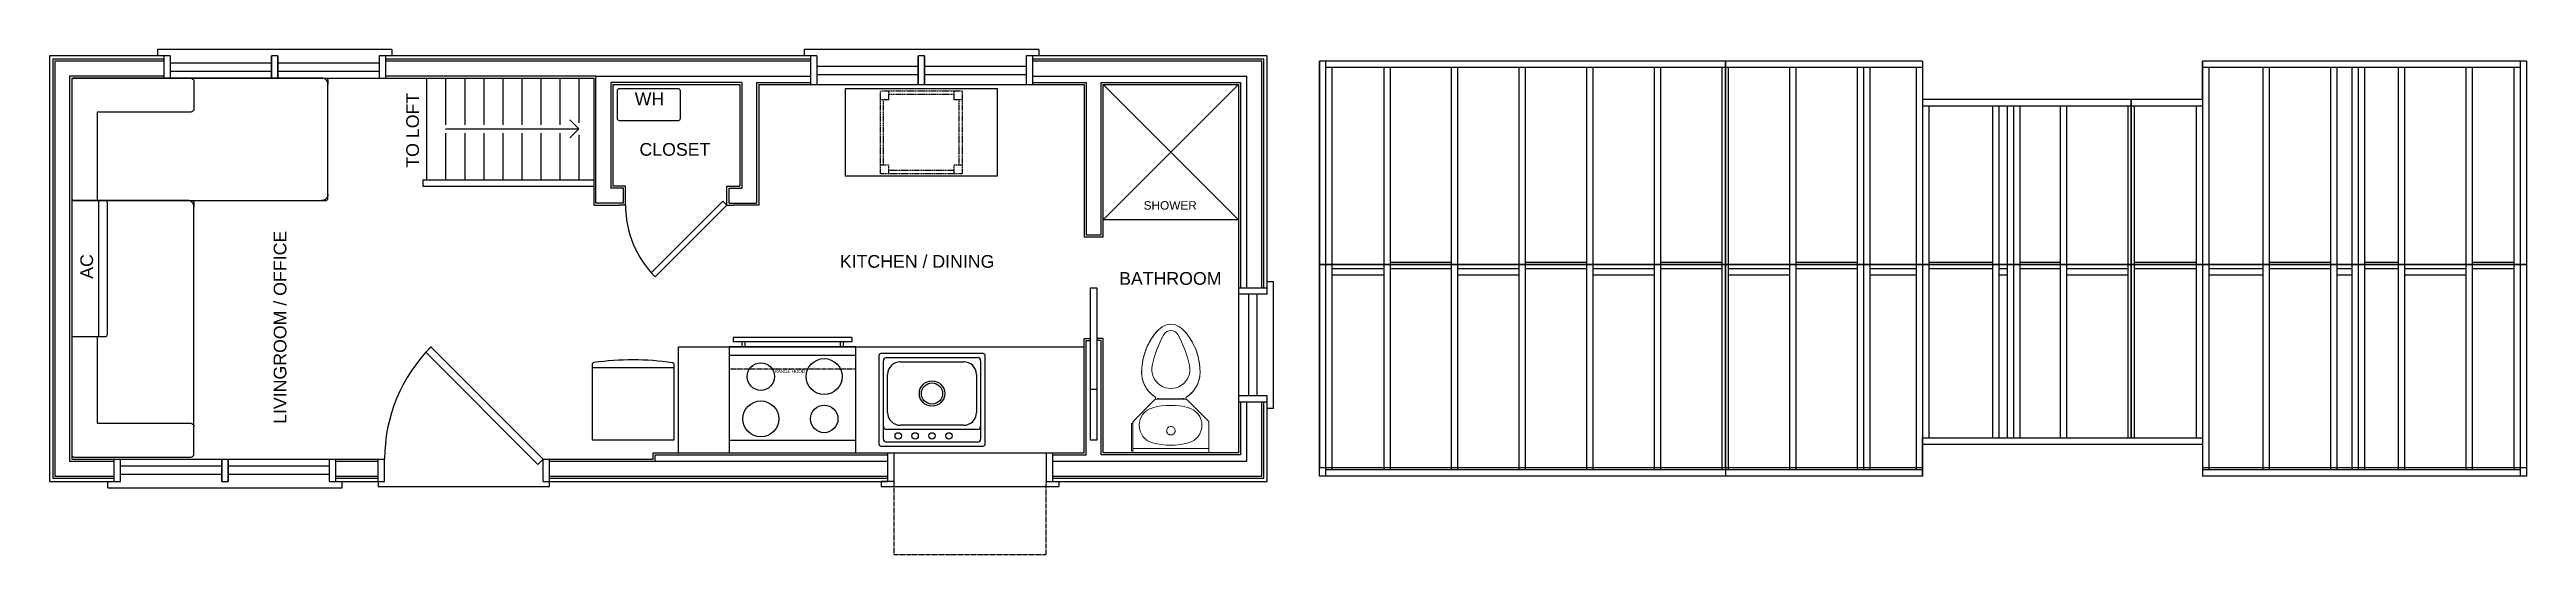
# Model space of a CAD drawing. Header units: inches. Extents: x -177 to 2825, y -2046 to -803.
# Drawn here: x 1878 to 2464, y -1648 to -1528 of the extents above; entities that cross this region are included whole.
import ezdxf

# ---------------------------------------------------------------- set-up
doc = ezdxf.new("R2010")
doc.units = ezdxf.units.IN
doc.header["$MEASUREMENT"] = 0
doc.linetypes.add('HIDDEN2', pattern=[0.1875, 0.125, -0.0625])
for name, color, linetype in [('Hidden Line', 7, 'HIDDEN2'), ('Plumbing', 4, 'Continuous'), ('Reference', 1, 'Continuous')]:
    doc.layers.add(name, color=color, linetype=linetype)
doc.layers.add('P-SANR-FIXT', color=7, linetype='Continuous', lineweight=9)
doc.styles.get("Standard").update_dxf_attribs({"font": 'arial.ttf'})

msp = doc.modelspace()

# ---------------------------------------------------------------- texts
for s, p in [('TO LOFT', (1965.78, -1556.17)), ('LIVINGROOM / OFFICE', (1934.43, -1616.7)), ('AC', (1888.69, -1582.42))]:
    msp.add_text(s, height=3, rotation=90).set_placement(p)
for s, height, p in [('WH', 3, (2016.83, -1541.4)), ('CLOSET', 3, (2017.95, -1553.35)), ('SHOWER', 2, (2137.21, -1566.08)), ('KITCHEN / DINING', 3, (2065.35, -1579.81)), ('BATHROOM', 3, (2131.41, -1583.83)), ('RANGE HOOD', 0.75, (2049.94, -1604.66))]:
    msp.add_text(s, height=height).set_placement(p)

# ---------------------------------------------------------------- blocks, each defined once
blk = doc.blocks.new('FamilyGeomCombi__2530-Back0')
at = {"layer": 'P-SANR-FIXT'}
for p, q in [((-6.11, 23.79), (-6.09, 23.84)), ((-4.14, 27.61), (-4.1, 27.67)), ((4.1, 27.66), (4.14, 27.6)), ((6.1, 23.83), (6.11, 23.79)), ((-6.7, 21.42), (-6.7, 21.45)), ((6.7, 21.46), (6.71, 21.4)), ((-3.8, 12.57), (-8.95, 7.43)), ((-6.72, 17.39), (-6.72, 17.41)), ((-6.17, 15.89), (-6.18, 15.91)), ((-5.29, 14.56), (-5.3, 14.57)), ((-3.88, 13.29), (-3.9, 13.3)), ((3.68, 12.63), (-3.68, 12.63)), ((-3.63, 13.15), (-3.63, 12.63)), ((-3.25, 12.78), (-3.13, 12.78)), ((-3.25, 12.78), (-3.25, 12.63)), ((-2.86, 12.79), (-3.14, 12.79)), ((-3.14, 12.79), (-3.14, 12.78)), ((-3.13, 12.78), (3.12, 12.78)), ((-2.86, 12.78), (-2.86, 12.79)), ((3.14, 12.79), (2.86, 12.79)), ((2.86, 12.79), (2.86, 12.78)), ((3.12, 12.78), (3.25, 12.78)), ((3.14, 12.78), (3.14, 12.79)), ((3.25, 12.63), (3.25, 12.78)), ((3.62, 12.63), (3.62, 13.15)), ((8.95, 7.43), (3.8, 12.57)), ((3.9, 13.3), (3.88, 13.28)), ((5.31, 14.57), (5.29, 14.55)), ((6.18, 15.91), (6.17, 15.89)), ((6.72, 17.41), (6.72, 17.4)), ((-9.32, 6.83), (-9.32, 6.55)), ((-9.3, 6.83), (-9.32, 6.83)), ((-9.32, 6.55), (-9.3, 6.55)), ((-9.3, 6.81), (-9.3, 6.94)), ((-9, 6.94), (-9.3, 6.94)), ((-9.3, 0.56), (-9.3, 6.81)), ((-9, 7.3), (-9, 1)), ((9, 1), (9, 7.3)), ((-9.32, 0.83), (-9.32, 0.55)), ((-9.3, 0.83), (-9.32, 0.83)), ((-9.32, 0.55), (-9.3, 0.55)), ((-9.3, 0.44), (-9.3, 0.56)), ((-9.3, 0.44), (-9, 0.44)), ((9, 1), (-9, 1)), ((-9, 1), (-9, 0)), ((9, 0), (9, 1))]:
    blk.add_line(p, q, dxfattribs=at)
for points in [[(2.93, 29.07), (2.08, 29.77), (1.08, 30.22), (0, 30.4), (-1.08, 30.22), (-2.08, 29.77), (-2.93, 29.07)], [(-6.7, 21.45), (-6.61, 21.94), (-6.48, 22.52), (-6.33, 23.09), (-6.15, 23.66), (-6.11, 23.79)], [(-6.09, 23.84), (-5.95, 24.22), (-5.73, 24.77), (-5.49, 25.31), (-5.23, 25.85), (-5.12, 26.06)], [(-5.12, 26.06), (-4.83, 26.55), (-4.53, 27.04), (-4.21, 27.51), (-4.14, 27.61)], [(-4.1, 27.67), (-3.87, 27.97), (-3.52, 28.42), (-3.14, 28.85), (-2.93, 29.07)], [(2.93, 29.07), (3.31, 28.65), (3.68, 28.22), (4.03, 27.76), (4.1, 27.66)], [(4.14, 27.6), (4.36, 27.3), (4.67, 26.82), (4.96, 26.33), (5.12, 26.06)], [(5.12, 26.06), (5.39, 25.53), (5.64, 24.99), (5.87, 24.44), (6.08, 23.89), (6.1, 23.83)], [(6.11, 23.79), (6.26, 23.32), (6.42, 22.75), (6.56, 22.17), (6.68, 21.59), (6.7, 21.46)], [(-6.91, 18.99), (-6.89, 19.58), (-6.86, 20.18), (-6.8, 20.77), (-6.72, 21.36), (-6.7, 21.42)], [(-6.72, 17.41), (-6.76, 17.56), (-6.81, 17.83), (-6.85, 18.11), (-6.88, 18.38), (-6.9, 18.66), (-6.91, 18.93), (-6.91, 18.99)], [(6.71, 21.4), (6.77, 21.01), (6.84, 20.42), (6.88, 19.82), (6.9, 19.23), (6.91, 18.99)], [(6.91, 18.99), (6.9, 18.71), (6.88, 18.44), (6.86, 18.16), (6.82, 17.89), (6.77, 17.62), (6.72, 17.41)], [(-6.18, 15.91), (-6.22, 16), (-6.34, 16.25), (-6.44, 16.5), (-6.54, 16.76), (-6.62, 17.03), (-6.69, 17.29), (-6.72, 17.39)], [(-5.3, 14.57), (-5.33, 14.6), (-5.51, 14.82), (-5.67, 15.04), (-5.82, 15.27), (-5.96, 15.51), (-6.1, 15.75), (-6.17, 15.89)], [(-4.14, 13.46), (-4.36, 13.63), (-4.57, 13.81), (-4.77, 14), (-4.97, 14.19), (-5.15, 14.39), (-5.29, 14.56)], [(-3.9, 13.3), (-3.97, 13.35), (-4.08, 13.42), (-4.14, 13.46)], [(-3.63, 13.15), (-3.74, 13.21), (-3.86, 13.27), (-3.88, 13.29)], [(3.88, 13.28), (3.8, 13.24), (3.68, 13.18), (3.62, 13.15)], [(4.14, 13.46), (4.03, 13.38), (3.92, 13.31), (3.9, 13.3)], [(5.29, 14.55), (5.19, 14.44), (5.01, 14.23), (4.81, 14.04), (4.61, 13.85), (4.4, 13.67), (4.18, 13.5), (4.14, 13.46)], [(6.17, 15.89), (6.13, 15.8), (5.99, 15.56), (5.85, 15.32), (5.7, 15.09), (5.54, 14.87), (5.37, 14.65), (5.31, 14.57)], [(6.72, 17.4), (6.71, 17.35), (6.64, 17.08), (6.56, 16.82), (6.46, 16.56), (6.36, 16.3), (6.25, 16.05), (6.18, 15.91)]]:
    blk.add_lwpolyline(points, dxfattribs=at)
for centre, radius, start, end in [((7.94, 18.99), 14.84, 151.57092, 180), ((7.43, 19.26), 14.27, 136.5661, 151.57092), ((20.07, 15.5), 25, 150.21754, 168.25222), ((0, 26.99), 1.88, 29.78246, 150.21754), ((-20.07, 15.5), 25, 11.74778, 29.78246), ((-7.43, 19.26), 14.27, 28.42908, 43.4339), ((-7.94, 18.99), 14.84, 0, 28.42908), ((0, 18.99), 6.91, 180, 233.18701), ((0, 19.68), 4.5, 168.25222, 11.74778), ((0, 18.99), 6.91, 306.81299, 0), ((-2.12, 16.15), 3.36, 233.18701, 243.48055), ((-3.68, 12.45), 0.172, 90, 135), ((2.12, 16.15), 3.36, 296.51945, 306.81299), ((3.68, 12.45), 0.172, 45, 90), ((-8.83, 7.3), 0.172, 135, 180), ((-3.19, 6.5), 4.3, 104.89739, 180), ((-3.19, 6.5), 4.3, 180, 255.10261), ((-0.07, -5.23), 16.44, 75.10261, 104.89739), ((3.05, 6.5), 4.3, 0, 75.10261), ((3.05, 6.5), 4.3, 284.89739, 360), ((8.83, 7.3), 0.172, 0, 45), ((-0.07, 18.23), 16.44, 255.10261, 284.89739)]:
    blk.add_arc(centre, radius, start, end, dxfattribs=at)
for points, start_tangent, end_tangent in [([(1.01, 5.22), (0.96, 5.52), (0.82, 5.8), (0.6, 6.02), (0.32, 6.17), (0.01, 6.22), (-0.3, 6.17), (-0.59, 6.02), (-0.81, 5.8), (-0.95, 5.52), (-0.99, 5.22)], (0, 1), (0, -1)), ([(-0.99, 5.22), (-0.98, 5.05), (-0.93, 4.88), (-0.9, 4.8), (-0.86, 4.73), (-0.82, 4.65), (-0.77, 4.58), (-0.71, 4.52), (-0.65, 4.46), (-0.58, 4.41), (-0.5, 4.36), (-0.43, 4.32), (-0.34, 4.28), (-0.17, 4.24), (0.01, 4.22), (0.19, 4.23), (0.36, 4.28), (0.44, 4.32), (0.52, 4.36), (0.59, 4.41), (0.66, 4.46), (0.72, 4.52), (0.78, 4.58), (0.83, 4.65), (0.88, 4.73), (0.92, 4.8), (0.95, 4.88), (0.99, 5.05), (1.01, 5.22)], (0, -1), (0, 1))]:
    blk.add_spline(points, degree=3, dxfattribs=dict(at, start_tangent=start_tangent, end_tangent=end_tangent))

# ---------------------------------------------------------------- linework, layer by layer
for p, q in [((1959.4, -1528.27), (1903.9, -1528.27)), ((1903.9, -1528.27), (1903.9, -1529.77)), ((1959.4, -1528.27), (1959.4, -1529.77)), ((2112.4, -1528.27), (2056.9, -1528.27)), ((2056.9, -1528.27), (2056.9, -1529.77)), ((2112.4, -1528.27), (2112.4, -1529.77)), ((1905.4, -1529.77), (1878.4, -1529.77)), ((1905.4, -1530.52), (1879.15, -1530.52)), ((1905.4, -1531.02), (1879.65, -1531.02)), ((1905.4, -1534.52), (1883.15, -1534.52)), ((1883.65, -1535.02), (1883.65, -1625.02)), ((1883.65, -1535.02), (2007.15, -1535.02)), ((1906.9, -1529.77), (1903.9, -1529.77)), ((1905.4, -1529.77), (1905.4, -1535.02)), ((1906.9, -1529.77), (1906.9, -1535.02)), ((1906.9, -1531.4), (1930.9, -1531.4)), ((1906.9, -1531.4), (1930.9, -1531.4)), ((1906.9, -1533.4), (1930.9, -1533.4)), ((1906.9, -1533.4), (1930.9, -1533.4)), ((1930.9, -1535.02), (1930.9, -1529.77)), ((1930.9, -1529.77), (1930.9, -1535.02)), ((1932.4, -1529.77), (1930.9, -1529.77)), ((1932.4, -1529.77), (1932.4, -1535.02)), ((1932.4, -1535.02), (1932.4, -1529.77)), ((1932.4, -1531.4), (1956.4, -1531.4)), ((1932.4, -1531.4), (1956.4, -1531.4)), ((1932.4, -1533.4), (1956.4, -1533.4)), ((1932.4, -1533.4), (1956.4, -1533.4)), ((1959.4, -1529.77), (1956.4, -1529.77)), ((1956.4, -1529.77), (1956.4, -1535.02)), ((2058.4, -1529.77), (1957.9, -1529.77)), ((1957.9, -1529.77), (1957.9, -1535.02)), ((2058.4, -1530.52), (1957.9, -1530.52)), ((2058.4, -1531.02), (1957.9, -1531.02)), ((2007.65, -1534.52), (1957.9, -1534.52)), ((1967.6, -1535.02), (1967.6, -1559.02)), ((1972.1, -1535.02), (1972.1, -1546.02)), ((1976.6, -1535.02), (1976.6, -1546.02)), ((1981.1, -1535.02), (1981.1, -1546.02)), ((1985.6, -1535.02), (1985.6, -1546.02)), ((1990.1, -1535.02), (1990.1, -1546.02)), ((1994.6, -1535.02), (1994.6, -1546.02)), ((1999.1, -1535.02), (1999.1, -1546.02)), ((2003.6, -1535.02), (2003.6, -1545.61)), ((2007.15, -1535.02), (2007.15, -1565.02)), ((2007.65, -1564.52), (2007.65, -1534.52)), ((2007.65, -1534.52), (2058.4, -1534.52)), ((2059.9, -1529.77), (2056.9, -1529.77)), ((2058.4, -1529.77), (2058.4, -1536.52)), ((2059.9, -1529.77), (2059.9, -1536.52)), ((2059.9, -1532.15), (2083.9, -1532.15)), ((2059.9, -1532.15), (2083.9, -1532.15)), ((2059.9, -1534.15), (2083.9, -1534.15)), ((2059.9, -1534.15), (2083.9, -1534.15)), ((2083.9, -1536.52), (2083.9, -1529.77)), ((2083.9, -1529.77), (2083.9, -1536.52)), ((2085.4, -1529.77), (2083.9, -1529.77)), ((2085.4, -1536.52), (2085.4, -1529.77)), ((2085.4, -1529.77), (2085.4, -1536.52)), ((2085.4, -1532.15), (2109.4, -1532.15)), ((2085.4, -1532.15), (2109.4, -1532.15)), ((2085.4, -1534.15), (2109.4, -1534.15)), ((2085.4, -1534.15), (2109.4, -1534.15)), ((2112.4, -1529.77), (2109.4, -1529.77)), ((2109.4, -1529.77), (2109.4, -1536.52)), ((2166.4, -1529.77), (2110.9, -1529.77)), ((2110.9, -1529.77), (2110.9, -1536.52)), ((2165.65, -1530.52), (2110.9, -1530.52)), ((2165.15, -1531.02), (2110.9, -1531.02)), ((2110.9, -1534.52), (2161.65, -1534.52)), ((2127.15, -1534.52), (2161.65, -1534.52)), ((2161.65, -1584.52), (2161.65, -1534.52)), ((2165.15, -1584.52), (2165.15, -1531.02)), ((2165.65, -1584.52), (2165.65, -1530.52)), ((2166.4, -1584.52), (2166.4, -1529.77)), ((2321.48, -1531.02), (2178.82, -1531.02)), ((2178.82, -1629.02), (2178.82, -1531.02)), ((2180.32, -1629.02), (2180.32, -1531.02)), ((2321.48, -1532.52), (2180.32, -1532.52)), ((2181.82, -1627.52), (2181.82, -1532.52)), ((2194.07, -1627.52), (2194.07, -1532.52)), ((2195.57, -1627.52), (2195.57, -1532.52)), ((2210.07, -1627.52), (2210.07, -1532.52)), ((2211.57, -1627.52), (2211.57, -1532.52)), ((2226.07, -1627.52), (2226.07, -1532.52)), ((2227.57, -1627.52), (2227.57, -1532.52)), ((2242.07, -1627.52), (2242.07, -1532.52)), ((2243.57, -1627.52), (2243.57, -1532.52)), ((2258.07, -1627.52), (2258.07, -1532.52)), ((2259.57, -1627.52), (2259.57, -1532.52)), ((2274.07, -1627.52), (2274.07, -1532.52)), ((2275.57, -1627.52), (2275.57, -1532.52)), ((2290.07, -1627.52), (2290.07, -1532.52)), ((2291.57, -1627.52), (2291.57, -1532.52)), ((2306.07, -1627.52), (2306.07, -1532.52)), ((2307.57, -1627.52), (2307.57, -1532.52)), ((2309.07, -1627.52), (2309.07, -1532.52)), ((2319.98, -1532.52), (2319.98, -1627.52)), ((2321.48, -1531.02), (2321.48, -1629.02)), ((2464.32, -1531.02), (2387.65, -1531.02)), ((2387.65, -1531.02), (2387.65, -1629.02)), ((2462.82, -1532.52), (2387.65, -1532.52)), ((2387.65, -1532.52), (2387.65, -1627.52)), ((2389.15, -1532.52), (2389.15, -1627.52)), ((2402.07, -1627.52), (2402.07, -1532.52)), ((2403.57, -1627.52), (2403.57, -1532.52)), ((2418.07, -1627.52), (2418.07, -1532.52)), ((2419.57, -1627.52), (2419.57, -1532.52)), ((2423.07, -1627.52), (2423.07, -1532.52)), ((2424.57, -1627.52), (2424.57, -1532.52)), ((2426.07, -1627.52), (2426.07, -1532.52)), ((2434.07, -1627.52), (2434.07, -1532.52)), ((2435.57, -1627.52), (2435.57, -1532.52)), ((2450.07, -1627.52), (2450.07, -1532.52)), ((2451.57, -1627.52), (2451.57, -1532.52)), ((2461.32, -1532.52), (2461.32, -1627.52)), ((2462.82, -1531.02), (2462.82, -1629.02)), ((2464.32, -1531.02), (2464.32, -1629.02)), ((1944.25, -1562.42), (1944.25, -1536.52)), ((2042.15, -1536.02), (2011.15, -1536.02)), ((2011.15, -1536.02), (2011.15, -1561.02)), ((2011.65, -1536.52), (2041.65, -1536.52)), ((2011.65, -1536.52), (2041.65, -1536.52)), ((2011.65, -1536.52), (2011.65, -1560.52)), ((2041.65, -1536.52), (2041.65, -1560.52)), ((2042.15, -1536.02), (2042.15, -1561.02)), ((2045.65, -1536.02), (2045.65, -1564.52)), ((2045.65, -1536.02), (2058.4, -1536.02)), ((2046.15, -1536.52), (2046.15, -1565.02)), ((2046.15, -1536.52), (2123.15, -1536.52)), ((2066.62, -1537.52), (2066.62, -1558.12)), ((2102.67, -1537.52), (2066.62, -1537.52)), ((2102.67, -1558.12), (2102.67, -1537.52)), ((2110.9, -1536.02), (2123.65, -1536.02)), ((2123.15, -1536.52), (2123.15, -1572.52)), ((2123.65, -1536.02), (2123.65, -1572.02)), ((2127.15, -1572.02), (2127.15, -1536.02)), ((2127.15, -1536.02), (2160.15, -1536.02)), ((2127.65, -1572.52), (2127.65, -1536.52)), ((2127.65, -1536.52), (2159.65, -1536.52)), ((2127.65, -1536.52), (2159.65, -1568.52)), ((2159.65, -1536.52), (2127.65, -1568.52)), ((2159.65, -1536.52), (2159.65, -1623.52)), ((2160.15, -1536.02), (2160.15, -1584.52)), ((2321.48, -1540.02), (2387.65, -1540.02)), ((2003.6, -1547.02), (2001.48, -1544.9)), ((2321.48, -1541.52), (2387.65, -1541.52)), ((2322.98, -1541.52), (2322.98, -1620.02)), ((2338.07, -1620.02), (2338.07, -1541.52)), ((2339.57, -1620.02), (2339.57, -1541.52)), ((2341.57, -1620.02), (2341.57, -1541.52)), ((2343.07, -1620.02), (2343.07, -1541.52)), ((2344.57, -1620.02), (2344.57, -1541.52)), ((2354.07, -1620.02), (2354.07, -1541.52)), ((2355.57, -1620.02), (2355.57, -1541.52)), ((2370.07, -1620.02), (2370.07, -1541.52)), ((2371.57, -1620.02), (2371.57, -1541.52)), ((2386.15, -1541.52), (2386.15, -1620.02)), ((1972.1, -1547.02), (2003.6, -1547.02)), ((1972.1, -1548.02), (1972.1, -1559.02)), ((1976.6, -1548.02), (1976.6, -1559.02)), ((1981.1, -1548.02), (1981.1, -1559.02)), ((1985.6, -1548.02), (1985.6, -1559.02)), ((1990.1, -1548.02), (1990.1, -1559.02)), ((1994.6, -1548.02), (1994.6, -1559.02)), ((1999.1, -1548.02), (1999.1, -1559.02)), ((2003.6, -1547.02), (2001.48, -1549.14)), ((2003.6, -1548.44), (2003.6, -1559.02)), ((2066.62, -1558.12), (2102.67, -1558.12)), ((1890.09, -1596.05), (1890.09, -1563.99)), ((1966.68, -1559.02), (2007.15, -1559.02)), ((1966.68, -1559.02), (1966.68, -1560.52)), ((1966.68, -1560.52), (2007.15, -1560.52)), ((2014.15, -1561.02), (2011.15, -1561.02)), ((2014.65, -1560.52), (2011.65, -1560.52)), ((2014.15, -1564.52), (2014.15, -1561.02)), ((2014.65, -1565.02), (2014.65, -1560.52)), ((2037.67, -1564.05), (2020.7, -1581.02)), ((2037.67, -1564.05), (2038.65, -1565.02)), ((2038.65, -1565.02), (2038.65, -1560.52)), ((2038.65, -1560.52), (2041.65, -1560.52)), ((2039.15, -1564.52), (2039.15, -1561.02)), ((2039.15, -1561.02), (2042.15, -1561.02)), ((2007.15, -1565.02), (2013.15, -1565.02)), ((2014.15, -1564.52), (2007.65, -1564.52)), ((2014.65, -1565.02), (2013.15, -1565.02)), ((2038.65, -1565.02), (2021.68, -1581.99)), ((2038.65, -1565.02), (2040.15, -1565.02)), ((2039.15, -1564.52), (2045.65, -1564.52)), ((2046.15, -1565.02), (2040.15, -1565.02)), ((2123.15, -1572.52), (2127.65, -1572.52)), ((2123.65, -1572.02), (2127.15, -1572.02)), ((2021.68, -1581.99), (2020.7, -1581.02)), ((2181.82, -1580.02), (2194.07, -1580.02)), ((2181.82, -1581.52), (2194.07, -1581.52)), ((2195.57, -1578.52), (2210.07, -1578.52)), ((2195.57, -1580.02), (2210.07, -1580.02)), ((2211.57, -1580.02), (2226.07, -1580.02)), ((2211.57, -1581.52), (2226.07, -1581.52)), ((2227.57, -1578.52), (2242.07, -1578.52)), ((2227.57, -1580.02), (2242.07, -1580.02)), ((2243.57, -1580.02), (2258.07, -1580.02)), ((2243.57, -1581.52), (2258.07, -1581.52)), ((2259.57, -1578.52), (2274.07, -1578.52)), ((2259.57, -1580.02), (2274.07, -1580.02)), ((2275.57, -1580.02), (2290.07, -1580.02)), ((2275.57, -1581.52), (2290.07, -1581.52)), ((2291.57, -1578.52), (2306.07, -1578.52)), ((2291.57, -1580.02), (2306.07, -1580.02)), ((2309.07, -1580.02), (2319.98, -1580.02)), ((2309.07, -1581.52), (2319.98, -1581.52)), ((2322.98, -1578.52), (2338.07, -1578.52)), ((2322.98, -1580.02), (2338.07, -1580.02)), ((2339.57, -1580.02), (2341.57, -1580.02)), ((2339.57, -1581.52), (2341.57, -1581.52)), ((2344.57, -1578.52), (2354.07, -1578.52)), ((2344.57, -1580.02), (2354.07, -1580.02)), ((2355.57, -1580.02), (2370.07, -1580.02)), ((2355.57, -1581.52), (2370.07, -1581.52)), ((2371.57, -1578.52), (2386.07, -1578.52)), ((2371.57, -1580.02), (2386.07, -1580.02)), ((2389.15, -1580.02), (2402.07, -1580.02)), ((2389.15, -1581.52), (2402.07, -1581.52)), ((2403.57, -1578.52), (2418.07, -1578.52)), ((2403.57, -1580.02), (2418.07, -1580.02)), ((2419.57, -1580.02), (2423.07, -1580.02)), ((2419.57, -1581.52), (2423.07, -1581.52)), ((2426.07, -1578.52), (2434.07, -1578.52)), ((2426.07, -1580.02), (2434.07, -1580.02)), ((2435.57, -1580.02), (2450.07, -1580.02)), ((2435.57, -1581.52), (2450.07, -1581.52)), ((2451.57, -1578.52), (2461.32, -1578.52)), ((2451.57, -1580.02), (2461.32, -1580.02)), ((2159.65, -1584.52), (2166.4, -1584.52)), ((2166.4, -1586.02), (2159.65, -1586.02)), ((2162.02, -1586.02), (2162.02, -1610.02)), ((2164.02, -1586.02), (2164.02, -1610.02)), ((2166.4, -1583.02), (2167.9, -1583.02)), ((2166.4, -1586.02), (2166.4, -1583.02)), ((2167.9, -1613.02), (2167.9, -1583.02)), ((2027.15, -1598.52), (2123.15, -1598.52)), ((2027.15, -1623.52), (2027.15, -1598.52)), ((2069.15, -1598.52), (2039.15, -1598.52)), ((2039.15, -1598.52), (2039.15, -1623.52)), ((2068.15, -1596.27), (2040.15, -1596.27)), ((2040.15, -1596.27), (2040.15, -1597.27)), ((2068.15, -1597.27), (2040.15, -1597.27)), ((2042.15, -1597.27), (2042.15, -1598.52)), ((2042.9, -1597.27), (2042.9, -1598.52)), ((2065.4, -1597.27), (2065.4, -1598.52)), ((2066.15, -1597.27), (2066.15, -1598.52)), ((2068.15, -1596.27), (2068.15, -1597.27)), ((2069.15, -1623.52), (2069.15, -1598.52)), ((2123.15, -1623.52), (2123.15, -1596.52)), ((2123.15, -1596.52), (2124.65, -1596.52)), ((2123.65, -1624.02), (2123.65, -1597.02)), ((2123.65, -1597.02), (2124.65, -1597.02)), ((2127.65, -1596.52), (2126.15, -1596.52)), ((2127.15, -1597.02), (2126.15, -1597.02)), ((2127.15, -1624.02), (2127.15, -1597.02)), ((2127.65, -1623.52), (2127.65, -1596.52)), ((2026.15, -1603.47), (2006.75, -1603.47)), ((2069.15, -1600.52), (2039.15, -1600.52)), ((2069.15, -1622.02), (2069.15, -1600.02)), ((2075.65, -1620.27), (2075.65, -1601.77)), ((2076.4, -1601.02), (2097.9, -1601.02)), ((2076.65, -1614.02), (2076.65, -1605.02)), ((2079.65, -1602.02), (2094.65, -1602.02)), ((2097.65, -1605.02), (2097.65, -1614.02)), ((2098.65, -1601.77), (2098.65, -1620.27)), ((2124.65, -1608.52), (2126.15, -1608.52)), ((2159.65, -1610.02), (2166.4, -1610.02)), ((2166.4, -1613.02), (2166.4, -1610.02)), ((2094.65, -1617.02), (2079.65, -1617.02)), ((2159.65, -1611.52), (2166.4, -1611.52)), ((2160.15, -1611.52), (2160.15, -1624.02)), ((2165.15, -1629.02), (2165.15, -1611.52)), ((2167.9, -1613.02), (2166.4, -1613.02)), ((2006.75, -1620.47), (2026.15, -1620.47)), ((2039.15, -1620.52), (2069.15, -1620.52)), ((2097.9, -1618.02), (2076.4, -1618.02)), ((2097.9, -1621.02), (2076.4, -1621.02)), ((2321.48, -1620.02), (2387.65, -1620.02)), ((2321.48, -1621.52), (2387.65, -1621.52)), ((1883.65, -1625.02), (1957.65, -1625.02)), ((1893.65, -1630.27), (1893.65, -1625.02)), ((1895.15, -1630.27), (1895.15, -1625.02)), ((1919.15, -1626.65), (1895.15, -1626.65)), ((1919.15, -1626.65), (1895.15, -1626.65)), ((1919.15, -1628.65), (1895.15, -1628.65)), ((1919.15, -1628.65), (1895.15, -1628.65)), ((1919.15, -1625.02), (1919.15, -1630.27)), ((1919.15, -1630.27), (1919.15, -1625.02)), ((1920.65, -1625.02), (1920.65, -1630.27)), ((1920.65, -1630.27), (1920.65, -1625.02)), ((1944.65, -1626.65), (1920.65, -1626.65)), ((1944.65, -1626.65), (1920.65, -1626.65)), ((1944.65, -1628.65), (1920.65, -1628.65)), ((1944.65, -1628.65), (1920.65, -1628.65)), ((1944.65, -1630.27), (1944.65, -1625.02)), ((1946.15, -1630.27), (1946.15, -1625.02)), ((1956.15, -1630.27), (1956.15, -1625.02)), ((1957.65, -1630.27), (1957.65, -1625.02)), ((1995.15, -1630.27), (1995.15, -1625.02)), ((1996.65, -1630.27), (1996.65, -1625.02)), ((2021.65, -1625.52), (2076.65, -1625.52)), ((2039.15, -1623.52), (2069.15, -1623.52)), ((2076.65, -1623.52), (2076.65, -1630.27)), ((2078.15, -1623.52), (2078.15, -1630.27)), ((2114.15, -1623.52), (2114.15, -1630.27)), ((2115.65, -1623.52), (2115.65, -1630.27)), ((2115.65, -1624.02), (2123.65, -1624.02)), ((2160.15, -1624.02), (2127.15, -1624.02)), ((2159.65, -1623.52), (2127.65, -1623.52)), ((2321.48, -1627.52), (2180.32, -1627.52)), ((2462.82, -1627.52), (2387.65, -1627.52)), ((1892.15, -1630.27), (1895.15, -1630.27)), ((1892.15, -1631.77), (1892.15, -1630.27)), ((1892.15, -1631.77), (1947.65, -1631.77)), ((1919.15, -1630.27), (1920.65, -1630.27)), ((1944.65, -1630.27), (1947.65, -1630.27)), ((1947.65, -1631.77), (1947.65, -1630.27)), ((1956.15, -1630.27), (1956.15, -1631.52)), ((1956.15, -1631.52), (1996.65, -1631.52)), ((1996.65, -1629.02), (2076.65, -1629.02)), ((1996.65, -1631.52), (1996.65, -1630.27)), ((2078.15, -1630.27), (2075.15, -1630.27)), ((2075.15, -1630.27), (2075.15, -1631.52)), ((2075.15, -1631.52), (2117.15, -1631.52)), ((2114.15, -1630.27), (2117.15, -1630.27)), ((2115.65, -1629.02), (2165.15, -1629.02)), ((2117.15, -1630.27), (2117.15, -1631.52)), ((2321.48, -1629.02), (2178.82, -1629.02)), ((2464.32, -1629.02), (2387.65, -1629.02))]:
    msp.add_line(p, q)
for points in [[(1878.4, -1529.77), (1878.4, -1630.27), (1893.65, -1630.27)], [(1879.15, -1530.52), (1879.15, -1629.52), (1893.65, -1629.52)], [(1879.65, -1531.02), (1879.65, -1629.02), (1893.65, -1629.02)], [(1883.15, -1534.52), (1883.15, -1625.52), (1893.65, -1625.52)], [(1883.15, -1534.52), (1883.15, -1625.52), (1893.65, -1625.52)], [(2016.45, -1601.57), (2016.35, -1601.57)], [(2115.65, -1629.52), (2165.65, -1629.52), (2165.65, -1611.52)], [(2115.65, -1625.52), (2161.65, -1625.52), (2161.65, -1611.52)], [(2115.65, -1630.27), (2166.4, -1630.27), (2166.4, -1611.77)], [(1946.15, -1625.52), (1956.15, -1625.52)], [(1946.15, -1625.52), (1956.15, -1625.52)], [(1995.15, -1625.02), (2021.15, -1625.02), (2021.15, -1623.52), (2123.15, -1623.52)], [(1996.65, -1625.52), (2021.65, -1625.52), (2021.65, -1624.02), (2076.65, -1624.02)], [(1946.15, -1629.02), (1956.15, -1629.02)], [(1946.15, -1629.52), (1956.15, -1629.52)], [(1946.15, -1630.27), (1957.65, -1630.27)], [(1995.15, -1630.27), (2076.65, -1630.27)], [(1996.65, -1629.52), (2076.65, -1629.52)]]:
    msp.add_lwpolyline(points)
for points in [[(1911.8, -1535.02), (1884.15, -1535.02, 0.414214), (1883.65, -1535.52), (1883.65, -1563.42, 0.414214), (1884.15, -1563.92), (1942.75, -1563.92)], [(1942.75, -1535.02), (1943.75, -1535.02, -0.414214), (1944.25, -1535.52), (1944.25, -1536.52, 0.414214), (1942.75, -1535.02), (1911.8, -1535.02, -0.414214), (1912.55, -1535.77), (1912.55, -1542.27, -0.414214), (1911.8, -1543.02), (1889.65, -1543.02), (1889.65, -1563.92), (1889.65, -1563.99)], [(1911.05, -1563.92), (1884.15, -1563.92, 0.133435), (1883.9, -1563.99, 0.133435)], [(1889.65, -1596.05), (1889.65, -1616.52), (1911.8, -1616.52, -0.414214), (1912.55, -1617.27), (1912.55, -1565.42, 0.414214), (1911.05, -1563.92), (1912.05, -1563.92, -0.414214), (1912.55, -1564.42), (1912.55, -1565.42)], [(1883.65, -1564.42), (1883.65, -1624.02, 0.414214), (1884.15, -1624.52), (1911.8, -1624.52, 0.414214), (1912.55, -1623.77), (1912.55, -1617.27)], [(2026.15, -1620.47), (2026.15, -1602.73, 0.373249), (2025.72, -1602.24, 0.070654), (2007.18, -1602.22, 0.373695), (2006.75, -1602.72), (2006.75, -1620.47)]]:
    msp.add_lwpolyline(points, format="xyb")
for points in [[(2013.15, -1545.02), (2027.15, -1545.02, 0.414214), (2027.65, -1544.52), (2027.65, -1538.02, 0.414214), (2027.15, -1537.52), (2013.15, -1537.52, 0.414214), (2012.65, -1538.02), (2012.65, -1544.52, 0.414214)], [(1892.09, -1564.49, 0.414214), (1891.59, -1563.99), (1883.65, -1563.99), (1883.65, -1596.05), (1891.59, -1596.05, 0.414214), (1892.09, -1595.55)], [(1942.75, -1563.92), (1943.75, -1563.92, 0.414214), (1944.25, -1563.42), (1944.25, -1562.42, -0.414214)], [(2074.65, -1621.52), (2074.65, -1600.52, -0.414214), (2075.15, -1600.02), (2099.15, -1600.02, -0.414214), (2099.65, -1600.52), (2099.65, -1621.52, -0.414214), (2099.15, -1622.02), (2075.15, -1622.02, -0.414214)]]:
    msp.add_lwpolyline(points, format="xyb", close=True)
for points in [[(2127.65, -1536.52), (2159.65, -1536.52), (2159.65, -1568.52), (2127.65, -1568.52)], [(2124.65, -1620.52), (2124.65, -1584.52), (2126.15, -1584.52), (2126.15, -1620.52)], [(1968.63, -1598.51), (1995.15, -1625.02), (1993.91, -1626.26), (1967.39, -1599.74)]]:
    msp.add_lwpolyline(points, close=True)
for centre, radius in [((2046.65, -1605.52), 3.25), ((2061.65, -1605.52), 4.25), ((2046.65, -1615.52), 4.25), ((2087.15, -1609.52), 3), ((2087.15, -1609.52), 2.5), ((2061.65, -1615.52), 3.25), ((2079.15, -1619.52), 0.75), ((2083.15, -1619.52), 0.75), ((2087.15, -1619.52), 0.75), ((2091.15, -1619.52), 0.75)]:
    msp.add_circle(centre, radius)
for centre, radius, start, end in [((2038.65, -1565.02), 24, 180, 225), ((1995.15, -1625.02), 37.5, 135, 180), ((2076.4, -1601.77), 0.75, 90, 180), ((2079.65, -1605.02), 3, 90, 180), ((2094.65, -1605.02), 3, 0, 90), ((2097.9, -1601.77), 0.75, 0, 90), ((2079.65, -1614.02), 3, 180, 270), ((2094.65, -1614.02), 3, 270, 0), ((2076.4, -1617.27), 0.75, 180, 270), ((2076.4, -1620.27), 0.75, 180, 270), ((2097.9, -1617.27), 0.75, 270, 0), ((2097.9, -1620.27), 0.75, 270, 0)]:
    msp.add_arc(centre, radius, start, end)
at = {"layer": 'Hidden Line', "ltscale": 0.25}
for p, q in [((2094.35, -1538.12), (2074.95, -1538.12)), ((2074.95, -1557.52), (2074.95, -1538.12)), ((2076.95, -1540.12), (2074.95, -1540.12)), ((2075.7, -1555.52), (2075.7, -1540.12)), ((2076.95, -1540.12), (2076.95, -1538.12)), ((2092.35, -1538.87), (2076.95, -1538.87)), ((2092.35, -1540.12), (2092.35, -1538.12)), ((2094.35, -1540.12), (2092.35, -1540.12)), ((2093.6, -1555.52), (2093.6, -1540.12)), ((2094.35, -1557.52), (2094.35, -1538.12)), ((2074.95, -1555.52), (2076.95, -1555.52)), ((2074.95, -1557.52), (2094.35, -1557.52)), ((2076.95, -1557.52), (2076.95, -1555.52)), ((2076.95, -1556.77), (2092.35, -1556.77)), ((2092.35, -1555.52), (2094.35, -1555.52)), ((2092.35, -1557.52), (2092.35, -1555.52))]:
    msp.add_line(p, q, dxfattribs=at)
at = {"layer": 'Hidden Line'}
msp.add_line((2039.15, -1603.65), (2069.15, -1603.65), dxfattribs=at)
msp.add_lwpolyline([(2078.15, -1630.27), (2078.15, -1647.52), (2114.15, -1647.52), (2114.15, -1630.27)], dxfattribs=at)
at = {"layer": 'Reference'}
for p, q in [((2321.48, -1531.02), (2321.48, -1540.02)), ((2387.65, -1540.02), (2387.65, -1531.02)), ((2464.32, -1531.02), (2464.32, -1629.02)), ((2321.48, -1540.02), (2387.65, -1540.02)), ((2321.48, -1629.02), (2321.48, -1620.02)), ((2321.48, -1620.02), (2387.65, -1620.02)), ((2387.65, -1620.02), (2387.65, -1629.02)), ((2178.82, -1629.02), (2178.82, -1627.02)), ((2274.82, -1627.02), (2274.82, -1629.02)), ((2321.48, -1629.02), (2178.82, -1629.02)), ((2464.32, -1629.02), (2387.65, -1629.02))]:
    msp.add_line(p, q, dxfattribs=at)
for points in [[(2178.82, -1531.02), (2178.82, -1579.02), (2274.82, -1579.02), (2274.82, -1531.02)], [(2178.82, -1579.02), (2178.82, -1627.02), (2274.82, -1627.02), (2274.82, -1579.02)]]:
    msp.add_lwpolyline(points, close=True, dxfattribs=at)
for points in [[(2321.48, -1531.02), (2274.82, -1531.02), (2274.82, -1579.02), (2370.82, -1579.02), (2370.82, -1540.02)], [(2464.32, -1531.02), (2387.65, -1531.02)], [(2370.82, -1540.02), (2370.82, -1579.02), (2464.32, -1579.02)], [(2370.82, -1620.02), (2370.82, -1579.02), (2274.82, -1579.02), (2274.82, -1627.02), (2321.48, -1627.02)], [(2464.32, -1579.02), (2370.82, -1579.02), (2370.82, -1620.02)], [(2387.65, -1627.02), (2464.32, -1627.02)]]:
    msp.add_lwpolyline(points, dxfattribs=at)

# ---------------------------------------------------------------- block references
at = {"layer": 'Plumbing'}
msp.add_blockref('FamilyGeomCombi__2530-Back0', (2143.65, -1623.52), dxfattribs=at)

msp.set_redraw_order([(e.dxf.handle, doc.entitydb.next_handle()) for e in msp.query("TEXT MTEXT ATTDEF DIMENSION ARC_DIMENSION")])  # texts and dimensions are drawn at this point

doc.saveas('drawing.dxf')
